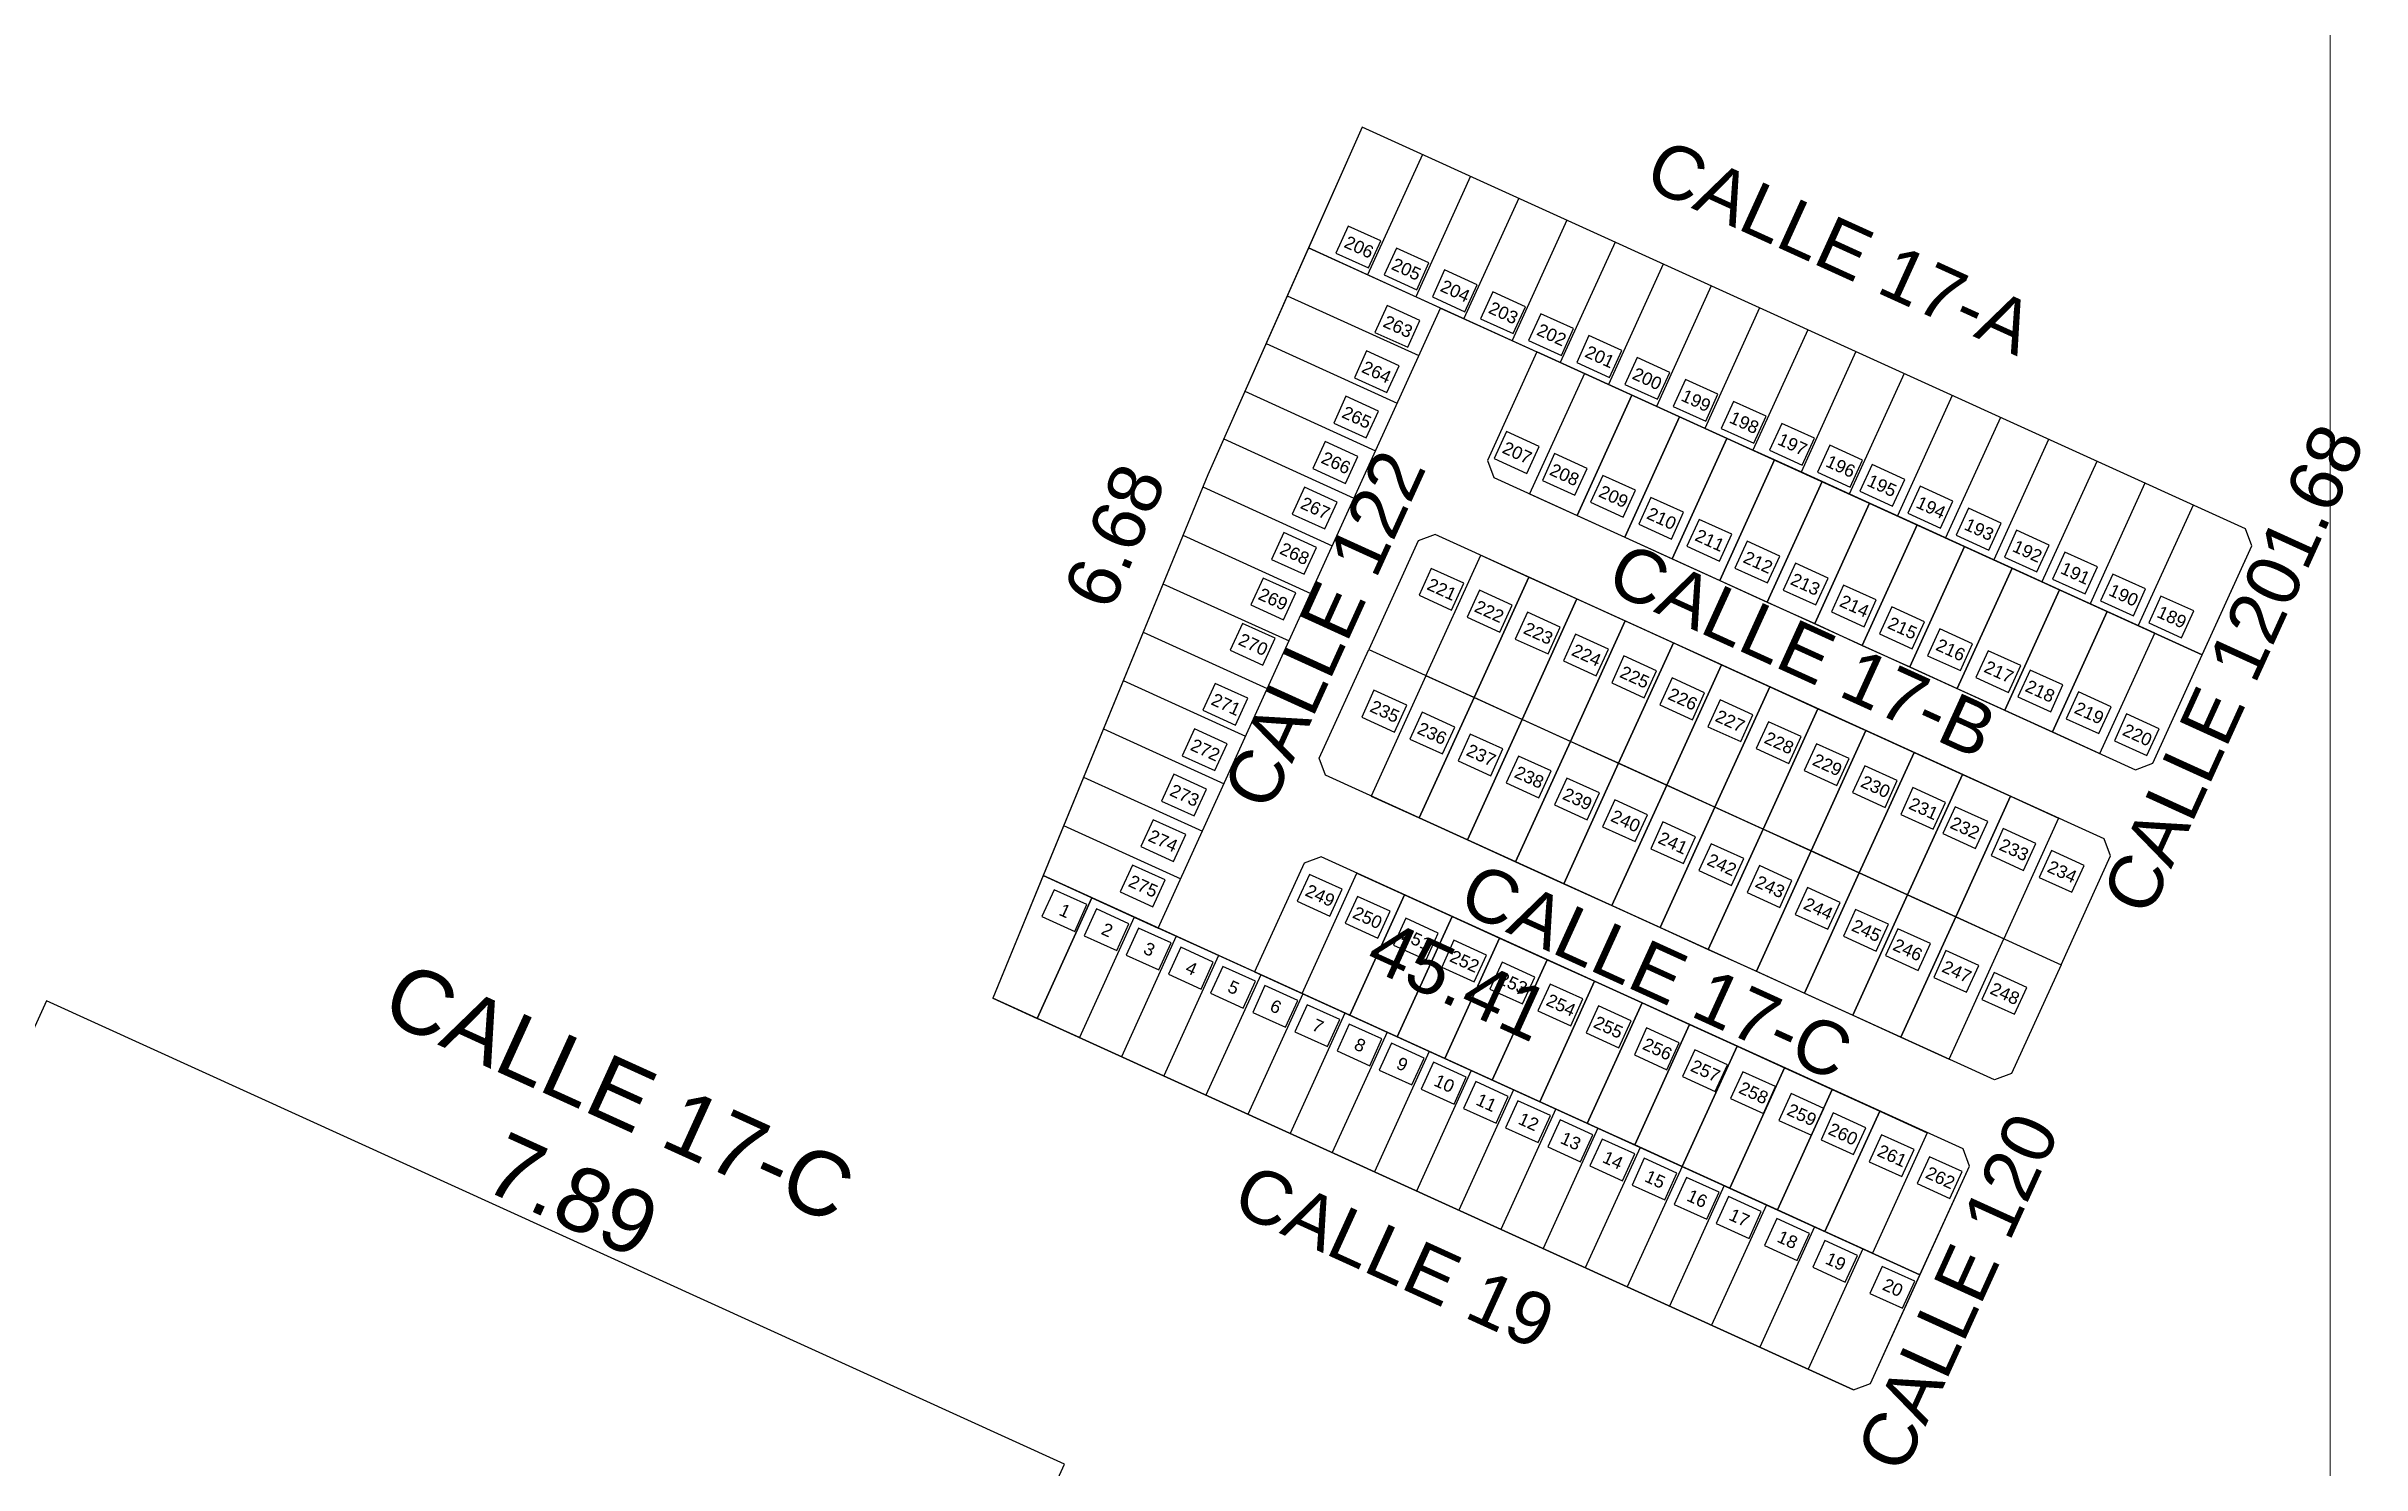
# Model space of a CAD drawing. Header units: inches. Extents: x 163.5 to 193.7, y 30.1 to 74.
# Drawn here: x 177.41 to 193.74, y 59.64 to 69.65 of the extents above; entities that cross this region are included whole.
import ezdxf
from ezdxf.enums import TextEntityAlignment as Align

# ---------------------------------------------------------------- set-up
doc = ezdxf.new("R2010")
doc.units = ezdxf.units.IN
doc.header["$MEASUREMENT"] = 0
doc.layers.add('_DIV LOTES', color=7, linetype='Continuous')
doc.styles.add('DATOS', font='arial.ttf')
doc.styles.add('Terreno', font='arial.ttf')
doc.dimstyles.new('T-100', dxfattribs={"dimscale": 0, "dimtxt": 0.45, "dimasz": 0.18, "dimexe": 0.18, "dimexo": 0.0625, "dimgap": 0.0905, "dimtad": 0, "dimzin": 1, "dimdsep": 46, "dimtxsty": 'Terreno', "dimblk": 'NONE', "dimcen": 0, "dimse1": 1, "dimse2": 1, "dimsd1": 1, "dimsd2": 1, "dimclrt": 256, "dimadec": 0, "dimazin": 0, "dimtfac": 1, "dimtix": 1, "dimtofl": 0, "dimtmove": 2, "dimatfit": 3, "dimldrblk": 'NONE', "dimfxl": 1, "dimtolj": 1, "dimarcsym": 0})
doc.dimstyles.new('U-100', dxfattribs={"dimscale": 0, "dimtxt": 0.375, "dimasz": 0.18, "dimexe": 0.18, "dimexo": 0.0625, "dimgap": 0.0905, "dimtad": 0, "dimzin": 1, "dimdsep": 46, "dimtxsty": 'Terreno', "dimblk": 'NONE', "dimcen": 0, "dimse1": 1, "dimse2": 1, "dimsd1": 1, "dimsd2": 1, "dimclrt": 256, "dimadec": 0, "dimazin": 0, "dimtfac": 1, "dimtix": 1, "dimtofl": 0, "dimtmove": 2, "dimatfit": 3, "dimldrblk": 'NONE', "dimfxl": 1, "dimtolj": 1, "dimarcsym": 0})

msp = doc.modelspace()

# ---------------------------------------------------------------- texts
at = {"layer": '_DIV LOTES', "style": 'DATOS'}
for s, p in [('206', (186.668, 68.235)), ('205', (187.002, 68.079)), ('204', (187.347, 67.925)), ('203', (187.687, 67.771)), ('263', (186.943, 67.674)), ('202', (188.027, 67.616)), ('201', (188.367, 67.461)), ('264', (186.792, 67.353)), ('200', (188.701, 67.306)), ('199', (189.046, 67.152)), ('265', (186.652, 67.034)), ('198', (189.386, 66.997)), ('207', (187.784, 66.784)), ('197', (189.726, 66.843)), ('266', (186.506, 66.713)), ('208', (188.118, 66.629)), ('196', (190.066, 66.688)), ('209', (188.464, 66.475)), ('195', (190.357, 66.552)), ('267', (186.36, 66.393)), ('210', (188.803, 66.32)), ('194', (190.703, 66.398)), ('193', (191.043, 66.243)), ('211', (189.143, 66.166)), ('192', (191.383, 66.089)), ('268', (186.214, 66.072)), ('212', (189.483, 66.011)), ('191', (191.722, 65.934)), ('269', (186.062, 65.751)), ('221', (187.253, 65.82)), ('213', (189.817, 65.856)), ('190', (192.062, 65.779)), ('222', (187.587, 65.664)), ('214', (190.163, 65.702)), ('189', (192.402, 65.625)), ('270', (185.922, 65.431)), ('223', (187.933, 65.51)), ('215', (190.502, 65.547)), ('224', (188.273, 65.356)), ('216', (190.842, 65.393)), ('225', (188.613, 65.201)), ('217', (191.182, 65.238)), ('218', (191.473, 65.102)), ('271', (185.73, 65.008)), ('235', (186.85, 64.959)), ('226', (188.952, 65.046)), ('219', (191.819, 64.948)), ('236', (187.184, 64.804)), ('227', (189.286, 64.891)), ('220', (192.159, 64.793)), ('272', (185.584, 64.687)), ('237', (187.53, 64.65)), ('228', (189.632, 64.737)), ('238', (187.869, 64.495)), ('229', (189.972, 64.582)), ('273', (185.438, 64.367)), ('239', (188.209, 64.341)), ('230', (190.312, 64.428)), ('240', (188.549, 64.186)), ('231', (190.651, 64.273)), ('232', (190.943, 64.137)), ('274', (185.286, 64.046)), ('241', (188.883, 64.031)), ('233', (191.289, 63.983)), ('242', (189.228, 63.877)), ('234', (191.628, 63.828)), ('275', (185.146, 63.726)), ('249', (186.394, 63.66)), ('243', (189.568, 63.722)), ('1', (184.594, 63.552)), ('250', (186.728, 63.504)), ('244', (189.908, 63.567)), ('2', (184.892, 63.417)), ('251', (187.074, 63.351)), ('245', (190.248, 63.413)), ('3', (185.189, 63.281)), ('252', (187.413, 63.196)), ('246', (190.539, 63.277)), ('4', (185.486, 63.146)), ('5', (185.783, 63.011)), ('253', (187.753, 63.041)), ('247', (190.885, 63.123)), ('6', (186.081, 62.876)), ('254', (188.093, 62.887)), ('248', (191.225, 62.968)), ('7', (186.378, 62.74)), ('255', (188.427, 62.731)), ('8', (186.675, 62.605)), ('256', (188.773, 62.577)), ('9', (186.973, 62.47)), ('257', (189.112, 62.423)), ('10', (187.27, 62.334)), ('11', (187.567, 62.199)), ('258', (189.452, 62.268)), ('12', (187.865, 62.064)), ('259', (189.792, 62.113)), ('13', (188.162, 61.928)), ('260', (190.083, 61.977)), ('14', (188.459, 61.793)), ('261', (190.429, 61.824)), ('262', (190.769, 61.669)), ('15', (188.757, 61.658)), ('16', (189.054, 61.522)), ('17', (189.351, 61.387)), ('18', (189.691, 61.232)), ('19', (190.031, 61.078)), ('20', (190.434, 60.894))]:
    msp.add_text(s, height=0.0893, rotation=335.528, dxfattribs=at).set_placement(p, align=Align.MIDDLE_CENTER)

# ---------------------------------------------------------------- blocks, each defined once
blk = doc.blocks.new('*D19')
at = {"layer": 'Defpoints', "color": 0, "transparency": 16777216}
for p in [(186.69, 69.082), (183.642, 63.123), (184.084, 62.936)]:
    blk.add_point(p, dxfattribs=at)
at = {"transparency": 16777216, "insert": (184.945, 66.196), "char_height": 0.375, "attachment_point": 5, "rotation": 67.0167, "style": 'Terreno'}
blk.add_mtext('\\A1;6.68', dxfattribs=at)
blk = doc.blocks.new('_None')
blk = doc.blocks.new('*D20')
at = {"layer": 'Defpoints', "color": 0, "transparency": 16777216}
for p in [(186.949, 69.651), (186.69, 69.082), (192.92, 66.246)]:
    blk.add_point(p, dxfattribs=at)
at = {"transparency": 16777216, "insert": (190.064, 68.234), "char_height": 0.375, "attachment_point": 5, "rotation": 335.528, "style": 'Terreno'}
blk.add_mtext('\\A1;CALLE 17-A', dxfattribs=at)
blk = doc.blocks.new('*D21')
at = {"layer": 'Defpoints', "color": 0, "transparency": 16777216}
for p in [(184.084, 62.936), (190.155, 60.173), (189.954, 59.73)]:
    blk.add_point(p, dxfattribs=at)
at = {"transparency": 16777216, "insert": (186.918, 61.111), "char_height": 0.375, "attachment_point": 5, "rotation": 335.528, "style": 'Terreno'}
blk.add_mtext('\\A1;CALLE 19', dxfattribs=at)
blk = doc.blocks.new('*D22')
at = {"layer": 'Defpoints', "color": 0, "transparency": 16777216}
for p in [(190.974, 61.751), (191.242, 61.629), (190.276, 60.218)]:
    blk.add_point(p, dxfattribs=at)
at = {"transparency": 16777216, "insert": (190.893, 60.862), "char_height": 0.375, "attachment_point": 5, "rotation": 65.528, "style": 'Terreno'}
blk.add_mtext('\\A1;CALLE 120', dxfattribs=at)
blk = doc.blocks.new('*D23')
at = {"layer": 'Defpoints', "color": 0, "transparency": 16777216}
for p in [(186.501, 64.153), (186.401, 63.932), (190.929, 61.872)]:
    blk.add_point(p, dxfattribs=at)
at = {"transparency": 16777216, "insert": (188.765, 63.122), "char_height": 0.375, "attachment_point": 5, "rotation": 335.528, "style": 'Terreno'}
blk.add_mtext('\\A1;CALLE 17-C', dxfattribs=at)
blk = doc.blocks.new('*D24')
at = {"layer": 'Defpoints', "color": 0, "transparency": 16777216}
for p in [(187.243, 67.805), (187.42, 67.724), (185.252, 63.43)]:
    blk.add_point(p, dxfattribs=at)
at = {"transparency": 16777216, "insert": (186.424, 65.537), "char_height": 0.375, "attachment_point": 5, "rotation": 65.528, "style": 'Terreno'}
blk.add_mtext('\\A1;CALLE 122', dxfattribs=at)
blk = doc.blocks.new('*D25')
at = {"layer": 'Defpoints', "color": 0, "transparency": 16777216}
for p in [(187.619, 66.608), (192.146, 64.547), (192.059, 64.356)]:
    blk.add_point(p, dxfattribs=at)
at = {"transparency": 16777216, "insert": (189.796, 65.387), "char_height": 0.375, "attachment_point": 5, "rotation": 335.528, "style": 'Terreno'}
blk.add_mtext('\\A1;CALLE 17-B', dxfattribs=at)
blk = doc.blocks.new('*D26')
at = {"layer": 'Defpoints', "color": 0, "transparency": 16777216}
for p in [(192.965, 66.126), (193.186, 66.025), (192.267, 64.593)]:
    blk.add_point(p, dxfattribs=at)
at = {"transparency": 16777216, "insert": (192.837, 65.258), "char_height": 0.375, "attachment_point": 5, "rotation": 65.528, "style": 'Terreno'}
blk.add_mtext('\\A1;CALLE 1201.68', dxfattribs=at)
blk = doc.blocks.new('*D27')
at = {"layer": 'Defpoints', "color": 0, "transparency": 16777216}
for p in [(186.401, 63.932), (188.665, 62.902), (188.502, 62.544)]:
    blk.add_point(p, dxfattribs=at)
at = {"transparency": 16777216, "insert": (187.37, 63.059), "char_height": 0.375, "attachment_point": 5, "rotation": 335.528, "style": 'Terreno'}
blk.add_mtext('\\A1;45.41', dxfattribs=at)
blk = doc.blocks.new('*D31')
at = {"layer": 'Defpoints', "color": 0, "transparency": 16777216}
for p in [(177.526, 63.179), (177.408, 62.918), (184.591, 59.649)]:
    blk.add_point(p, dxfattribs=at)
at = {"transparency": 16777216, "insert": (181.118, 61.544), "char_height": 0.45, "attachment_point": 5, "rotation": 335.528, "style": 'Terreno'}
blk.add_mtext('\\A1;7.89', dxfattribs=at)
blk = doc.blocks.new('*D32')
at = {"layer": 'Defpoints', "color": 0, "transparency": 16777216}
for p in [(177.856, 63.903), (177.408, 62.918), (184.591, 59.649)]:
    blk.add_point(p, dxfattribs=at)
at = {"transparency": 16777216, "insert": (181.448, 62.269), "char_height": 0.45, "attachment_point": 5, "rotation": 335.528, "style": 'Terreno'}
blk.add_mtext('\\A1;CALLE 17-C', dxfattribs=at)

# ---------------------------------------------------------------- dimensions: what is measured, and where the dimension line sits
for p1, p2, distance, text, dimstyle, picture, middle in [((192.92, 66.246), (186.69, 69.082), -0.626, 'CALLE 17-A', 'U-100', '*D20', (190.064, 68.234)), ((185.252, 63.43), (187.243, 67.805), -0.194, 'CALLE 122', 'U-100', '*D24', (186.424, 65.537)), ((192.267, 64.593), (192.965, 66.126), -0.243, 'CALLE 120<>', 'U-100', '*D26', (192.837, 65.258)), ((187.619, 66.608), (192.146, 64.547), -0.21, 'CALLE 17-B', 'U-100', '*D25', (189.796, 65.387)), ((190.929, 61.872), (186.401, 63.932), -0.242, 'CALLE 17-C', 'U-100', '*D23', (188.765, 63.122)), ((184.591, 59.649), (177.408, 62.918), -1.083, 'CALLE 17-C', 'T-100', '*D32', (181.448, 62.269)), ((186.401, 63.932), (188.665, 62.902), -0.394, '45.41', 'U-100', '*D27', (187.37, 63.059)), ((184.084, 62.936), (190.155, 60.173), -0.487, 'CALLE 19', 'U-100', '*D21', (186.918, 61.111)), ((190.276, 60.218), (190.974, 61.751), -0.295, 'CALLE 120', 'U-100', '*D22', (190.893, 60.862))]:
    dim = msp.add_aligned_dim(p1=p1, p2=p2, distance=distance, text=text, dimstyle=dimstyle, override={"dimscale": 1})
    dim.commit()
    dim.dimension.update_dxf_attribs({"geometry": picture, "text_midpoint": middle})
for p1, p2, distance, dimstyle, picture, middle in [((186.69, 69.082), (184.084, 62.936), -0.48, 'U-100', '*D19', (184.945, 66.196)), ((184.591, 59.649), (177.408, 62.918), -0.287, 'T-100', '*D31', (181.118, 61.544))]:
    dim = msp.add_aligned_dim(p1=p1, p2=p2, distance=distance, dimstyle=dimstyle, override={"dimscale": 1})
    dim.commit()
    dim.dimension.update_dxf_attribs({"geometry": picture, "text_midpoint": middle})

# ---------------------------------------------------------------- linework, layer by layer
at = {"lineweight": 18}
msp.add_lwpolyline([(163.518, 69.739), (193.518, 69.739), (193.518, 40.189), (163.518, 40.189)], close=True, dxfattribs=at)
at = {"layer": '_DIV LOTES'}
for p, q in [((187.115, 68.889), (186.728, 68.039)), ((187.454, 68.734), (187.068, 67.884)), ((187.794, 68.579), (187.408, 67.73)), ((188.134, 68.425), (187.747, 67.575)), ((188.474, 68.27), (188.087, 67.42)), ((188.814, 68.115), (188.427, 67.266)), ((189.153, 67.961), (188.767, 67.111)), ((186.162, 67.892), (187.09, 67.469)), ((189.493, 67.806), (189.107, 66.956)), ((189.833, 67.651), (189.446, 66.802)), ((186.012, 67.555), (186.937, 67.134)), ((190.173, 67.497), (189.786, 66.647)), ((190.513, 67.342), (190.126, 66.492)), ((185.863, 67.218), (186.785, 66.798)), ((190.852, 67.187), (190.466, 66.338)), ((191.192, 67.033), (190.806, 66.183)), ((185.713, 66.881), (186.632, 66.463)), ((191.532, 66.878), (191.145, 66.029)), ((191.872, 66.723), (191.485, 65.874)), ((185.566, 66.543), (186.479, 66.127)), ((192.212, 66.569), (191.825, 65.719)), ((192.551, 66.414), (192.165, 65.565)), ((185.425, 66.202), (186.327, 65.791)), ((185.285, 65.86), (186.174, 65.456)), ((185.145, 65.519), (186.021, 65.12)), ((185.005, 65.178), (185.868, 64.785)), ((184.865, 64.837), (185.716, 64.449)), ((184.724, 64.495), (185.563, 64.114)), ((184.584, 64.154), (185.41, 63.778)), ((184.784, 63.643), (184.398, 62.793)), ((185.082, 63.507), (184.695, 62.658)), ((185.379, 63.372), (184.992, 62.522)), ((185.676, 63.237), (185.29, 62.387)), ((185.974, 63.101), (185.587, 62.252)), ((190.155, 60.173), (184.084, 62.936)), ((190.155, 60.173), (184.084, 62.936)), ((186.271, 62.966), (185.884, 62.116)), ((186.568, 62.831), (186.182, 61.981)), ((186.866, 62.695), (186.479, 61.846)), ((187.163, 62.56), (186.776, 61.71)), ((187.46, 62.425), (187.074, 61.575)), ((187.758, 62.289), (187.371, 61.44)), ((188.055, 62.154), (187.668, 61.304)), ((188.352, 62.019), (187.966, 61.169)), ((188.65, 61.883), (188.263, 61.034)), ((188.947, 61.748), (188.56, 60.899)), ((189.244, 61.613), (188.858, 60.763)), ((189.542, 61.477), (189.155, 60.628)), ((189.881, 61.323), (189.495, 60.473)), ((190.221, 61.168), (189.835, 60.319))]:
    msp.add_line(p, q, dxfattribs=at)
for points in [[(186.69, 69.082), (185.601, 66.629), (184.084, 62.936), (190.155, 60.173)], [(190.155, 60.173), (190.276, 60.218), (190.974, 61.751), (190.929, 61.872), (186.401, 63.932), (186.28, 63.887), (185.931, 63.121), (185.252, 63.43), (187.243, 67.805), (187.922, 67.495), (187.574, 66.729), (187.619, 66.608), (192.146, 64.547), (192.267, 64.593), (192.965, 66.126), (192.92, 66.246), (186.69, 69.082), (185.601, 66.629), (184.084, 62.936), (190.155, 60.173)], [(184.084, 62.936), (184.398, 62.793), (184.784, 63.643), (184.439, 63.8), (184.084, 62.936)], [(184.398, 62.793), (184.784, 63.643), (185.082, 63.507), (184.695, 62.658), (184.398, 62.793)], [(169.123, 44.715), (176.307, 41.445), (184.591, 59.649), (177.408, 62.918), (169.123, 44.715)]]:
    msp.add_lwpolyline(points, dxfattribs=at)
for points in [[(192.92, 66.246), (186.69, 69.082), (186.311, 68.229), (186.311, 68.229), (186.311, 68.229), (192.616, 65.359), (192.965, 66.126)], [(186.822, 68.278), (186.591, 68.383), (186.505, 68.193), (186.735, 68.089)], [(187.243, 67.805), (186.311, 68.229), (185.601, 66.629), (184.439, 63.8), (185.252, 63.43)], [(187.161, 68.124), (186.931, 68.228), (186.845, 68.039), (187.075, 67.934)], [(187.501, 67.969), (187.271, 68.074), (187.185, 67.884), (187.415, 67.779)], [(187.097, 67.718), (186.867, 67.823), (186.78, 67.633), (187.011, 67.529)], [(187.841, 67.814), (187.611, 67.919), (187.524, 67.729), (187.755, 67.625)], [(188.181, 67.66), (187.951, 67.764), (187.864, 67.575), (188.095, 67.47)], [(186.951, 67.398), (186.721, 67.503), (186.635, 67.313), (186.865, 67.208)], [(187.619, 66.608), (192.146, 64.547), (192.267, 64.593), (192.616, 65.359), (187.922, 67.495), (187.574, 66.729)], [(188.521, 67.505), (188.29, 67.61), (188.204, 67.42), (188.434, 67.315)], [(188.593, 67.19), (188.258, 67.343), (187.871, 66.493), (188.206, 66.341)], [(188.86, 67.35), (188.63, 67.455), (188.544, 67.265), (188.774, 67.161)], [(189.2, 67.196), (188.97, 67.3), (188.884, 67.111), (189.114, 67.006)], [(186.805, 67.077), (186.575, 67.182), (186.489, 66.992), (186.719, 66.888)], [(188.928, 67.038), (188.593, 67.19), (188.206, 66.341), (188.542, 66.188)], [(189.54, 67.041), (189.31, 67.146), (189.223, 66.956), (189.454, 66.851)], [(189.263, 66.885), (188.928, 67.038), (188.542, 66.188), (188.877, 66.036)], [(189.88, 66.886), (189.65, 66.991), (189.563, 66.802), (189.794, 66.697)], [(186.66, 66.757), (186.429, 66.862), (186.343, 66.672), (186.573, 66.567)], [(187.938, 66.828), (187.707, 66.933), (187.621, 66.743), (187.851, 66.638)], [(189.599, 66.733), (189.263, 66.885), (188.877, 66.036), (189.212, 65.883)], [(190.22, 66.732), (189.989, 66.837), (189.903, 66.647), (190.133, 66.542)], [(188.278, 66.673), (188.047, 66.778), (187.961, 66.589), (188.191, 66.484)], [(189.934, 66.58), (189.599, 66.733), (189.212, 65.883), (189.547, 65.73)], [(190.517, 66.596), (190.287, 66.701), (190.2, 66.512), (190.431, 66.407)], [(186.514, 66.436), (186.283, 66.541), (186.197, 66.351), (186.427, 66.247)], [(188.617, 66.519), (188.387, 66.624), (188.301, 66.434), (188.531, 66.329)], [(190.269, 66.427), (189.934, 66.58), (189.547, 65.73), (189.883, 65.578)], [(190.857, 66.442), (190.626, 66.547), (190.54, 66.357), (190.77, 66.252)], [(188.957, 66.364), (188.727, 66.469), (188.641, 66.279), (188.871, 66.175)], [(189.297, 66.21), (189.067, 66.314), (188.98, 66.125), (189.211, 66.02)], [(190.604, 66.275), (190.269, 66.427), (189.883, 65.578), (190.218, 65.425)], [(191.197, 66.287), (190.966, 66.392), (190.88, 66.202), (191.11, 66.097)], [(186.368, 66.116), (186.137, 66.221), (186.051, 66.031), (186.281, 65.926)], [(187.085, 66.162), (186.736, 65.395), (191.62, 63.172), (191.969, 63.939), (191.924, 64.059), (187.205, 66.207)], [(187.085, 66.162), (186.736, 65.395), (191.62, 63.172), (191.969, 63.939), (191.924, 64.059), (187.205, 66.207)], [(189.637, 66.055), (189.406, 66.16), (189.32, 65.97), (189.55, 65.865)], [(190.94, 66.122), (190.604, 66.275), (190.218, 65.425), (190.553, 65.273)], [(191.536, 66.132), (191.306, 66.237), (191.22, 66.048), (191.45, 65.943)], [(187.479, 65.057), (187.139, 65.211), (187.526, 66.061), (187.866, 65.906)], [(189.977, 65.9), (189.746, 66.005), (189.66, 65.815), (189.89, 65.711)], [(191.275, 65.97), (190.94, 66.122), (190.553, 65.273), (190.888, 65.12)], [(191.876, 65.978), (191.646, 66.083), (191.559, 65.893), (191.79, 65.788)], [(186.222, 65.795), (185.992, 65.9), (185.905, 65.71), (186.136, 65.606)], [(187.407, 65.863), (187.177, 65.968), (187.091, 65.779), (187.321, 65.674)], [(187.819, 64.902), (187.479, 65.057), (187.866, 65.906), (188.205, 65.752)], [(190.316, 65.746), (190.086, 65.85), (190, 65.661), (190.23, 65.556)], [(191.61, 65.817), (191.275, 65.97), (190.888, 65.12), (191.223, 64.968)], [(192.216, 65.823), (191.986, 65.928), (191.899, 65.738), (192.13, 65.633)], [(187.747, 65.709), (187.517, 65.814), (187.43, 65.624), (187.661, 65.519)], [(188.159, 64.747), (187.819, 64.902), (188.205, 65.752), (188.545, 65.597)], [(190.656, 65.591), (190.426, 65.696), (190.34, 65.506), (190.57, 65.401)], [(191.945, 65.664), (191.61, 65.817), (191.223, 64.968), (191.559, 64.815)], [(192.281, 65.512), (191.945, 65.664), (191.559, 64.815), (191.894, 64.662)], [(192.556, 65.668), (192.325, 65.773), (192.239, 65.584), (192.469, 65.479)], [(186.076, 65.475), (185.846, 65.58), (185.759, 65.39), (185.99, 65.285)], [(188.087, 65.554), (187.857, 65.659), (187.77, 65.469), (188.001, 65.364)], [(188.427, 65.399), (188.196, 65.504), (188.11, 65.315), (188.34, 65.21)], [(188.498, 64.593), (188.159, 64.747), (188.545, 65.597), (188.885, 65.442)], [(190.996, 65.436), (190.766, 65.541), (190.679, 65.351), (190.91, 65.247)], [(186.387, 64.628), (186.736, 65.395), (191.62, 63.172), (191.271, 62.405), (191.151, 62.36), (186.432, 64.508)], [(186.387, 64.628), (186.736, 65.395), (191.62, 63.172), (191.271, 62.405), (191.151, 62.36), (186.432, 64.508)], [(188.766, 65.245), (188.536, 65.35), (188.45, 65.16), (188.68, 65.055)], [(188.838, 64.438), (188.498, 64.593), (188.885, 65.442), (189.225, 65.288)], [(191.336, 65.282), (191.105, 65.386), (191.019, 65.197), (191.249, 65.092)], [(187.479, 65.057), (187.139, 65.211), (186.753, 64.362), (187.092, 64.207)], [(189.106, 65.09), (188.876, 65.195), (188.79, 65.005), (189.02, 64.9)], [(189.178, 64.283), (188.838, 64.438), (189.225, 65.288), (189.565, 65.133)], [(191.633, 65.146), (191.403, 65.251), (191.316, 65.061), (191.547, 64.957)], [(185.883, 65.052), (185.653, 65.156), (185.567, 64.967), (185.797, 64.862)], [(187.004, 65.003), (186.773, 65.108), (186.687, 64.918), (186.917, 64.813)], [(187.819, 64.902), (187.479, 65.057), (187.092, 64.207), (187.432, 64.053)], [(189.446, 64.935), (189.216, 65.04), (189.129, 64.851), (189.36, 64.746)], [(189.518, 64.129), (189.178, 64.283), (189.565, 65.133), (189.904, 64.978)], [(191.973, 64.992), (191.743, 65.096), (191.656, 64.907), (191.887, 64.802)], [(187.344, 64.848), (187.113, 64.953), (187.027, 64.764), (187.257, 64.659)], [(188.159, 64.747), (187.819, 64.902), (187.432, 64.053), (187.772, 63.898)], [(189.786, 64.781), (189.556, 64.886), (189.469, 64.696), (189.7, 64.591)], [(189.858, 63.974), (189.518, 64.129), (189.904, 64.978), (190.244, 64.824)], [(192.313, 64.837), (192.082, 64.942), (191.996, 64.752), (192.226, 64.647)], [(185.738, 64.731), (185.507, 64.836), (185.421, 64.646), (185.651, 64.541)], [(187.683, 64.694), (187.453, 64.799), (187.367, 64.609), (187.597, 64.504)], [(188.498, 64.593), (188.159, 64.747), (187.772, 63.898), (188.112, 63.743)], [(190.126, 64.626), (189.895, 64.731), (189.809, 64.541), (190.039, 64.436)], [(190.197, 63.819), (189.858, 63.974), (190.244, 64.824), (190.584, 64.669)], [(188.023, 64.539), (187.793, 64.644), (187.706, 64.454), (187.937, 64.349)], [(188.838, 64.438), (188.498, 64.593), (188.112, 63.743), (188.452, 63.589)], [(190.465, 64.471), (190.235, 64.576), (190.149, 64.387), (190.379, 64.282)], [(190.537, 63.665), (190.197, 63.819), (190.584, 64.669), (190.924, 64.514)], [(185.592, 64.411), (185.361, 64.515), (185.275, 64.326), (185.505, 64.221)], [(188.363, 64.384), (188.133, 64.489), (188.046, 64.3), (188.277, 64.195)], [(189.178, 64.283), (188.838, 64.438), (188.452, 63.589), (188.791, 63.434)], [(190.805, 64.317), (190.575, 64.422), (190.489, 64.232), (190.719, 64.127)], [(190.877, 63.51), (190.537, 63.665), (190.924, 64.514), (191.264, 64.36)], [(191.217, 63.355), (190.877, 63.51), (191.264, 64.36), (191.603, 64.205)], [(185.446, 64.09), (185.216, 64.195), (185.129, 64.005), (185.36, 63.9)], [(188.703, 64.23), (188.472, 64.335), (188.386, 64.145), (188.616, 64.04)], [(189.518, 64.129), (189.178, 64.283), (188.791, 63.434), (189.131, 63.279)], [(191.103, 64.181), (190.872, 64.286), (190.786, 64.097), (191.016, 63.992)], [(189.042, 64.075), (188.812, 64.18), (188.726, 63.99), (188.956, 63.885)], [(189.858, 63.974), (189.518, 64.129), (189.131, 63.279), (189.471, 63.125)], [(191.442, 64.027), (191.212, 64.132), (191.126, 63.942), (191.356, 63.837)], [(185.3, 63.77), (185.07, 63.875), (184.983, 63.685), (185.214, 63.58)], [(190.929, 61.872), (186.401, 63.932), (186.28, 63.887), (185.931, 63.121), (190.625, 60.984), (190.974, 61.751)], [(189.382, 63.92), (189.152, 64.025), (189.066, 63.836), (189.296, 63.731)], [(189.722, 63.766), (189.492, 63.871), (189.405, 63.681), (189.636, 63.576)], [(190.197, 63.819), (189.858, 63.974), (189.471, 63.125), (189.811, 62.97)], [(191.782, 63.872), (191.552, 63.977), (191.465, 63.787), (191.696, 63.683)], [(190.276, 60.218), (190.625, 60.984), (184.439, 63.8), (184.084, 62.936), (190.155, 60.173)], [(184.748, 63.596), (184.518, 63.701), (184.431, 63.511), (184.662, 63.406)], [(186.548, 63.704), (186.318, 63.809), (186.231, 63.619), (186.462, 63.514)], [(186.602, 62.815), (186.267, 62.968), (186.653, 63.817), (186.988, 63.665)], [(190.062, 63.611), (189.832, 63.716), (189.745, 63.526), (189.976, 63.422)], [(190.537, 63.665), (190.197, 63.819), (189.811, 62.97), (190.151, 62.815)], [(185.045, 63.461), (184.815, 63.565), (184.729, 63.376), (184.959, 63.271)], [(186.888, 63.549), (186.657, 63.654), (186.571, 63.464), (186.801, 63.359)], [(186.937, 62.663), (186.602, 62.815), (186.988, 63.665), (187.324, 63.512)], [(190.402, 63.457), (190.171, 63.561), (190.085, 63.372), (190.315, 63.267)], [(190.877, 63.51), (190.537, 63.665), (190.151, 62.815), (190.49, 62.661)], [(185.343, 63.325), (185.112, 63.43), (185.026, 63.24), (185.256, 63.136)], [(187.227, 63.394), (186.997, 63.499), (186.911, 63.31), (187.141, 63.205)], [(187.272, 62.51), (186.937, 62.663), (187.324, 63.512), (187.659, 63.36)], [(190.699, 63.321), (190.469, 63.426), (190.382, 63.236), (190.613, 63.132)], [(191.217, 63.355), (190.877, 63.51), (190.49, 62.661), (190.83, 62.506)], [(185.64, 63.19), (185.41, 63.295), (185.323, 63.105), (185.554, 63)], [(187.567, 63.24), (187.337, 63.345), (187.251, 63.155), (187.481, 63.05)], [(187.608, 62.358), (187.272, 62.51), (187.659, 63.36), (187.994, 63.207)], [(191.039, 63.167), (190.808, 63.271), (190.722, 63.082), (190.952, 62.977)], [(185.937, 63.055), (185.707, 63.159), (185.621, 62.97), (185.851, 62.865)], [(187.907, 63.085), (187.677, 63.19), (187.59, 63), (187.821, 62.895)], [(187.943, 62.205), (187.608, 62.358), (187.994, 63.207), (188.329, 63.055)], [(188.278, 62.052), (187.943, 62.205), (188.329, 63.055), (188.665, 62.902)], [(191.379, 63.012), (191.148, 63.117), (191.062, 62.927), (191.292, 62.822)], [(186.235, 62.919), (186.004, 63.024), (185.918, 62.834), (186.148, 62.73)], [(186.532, 62.784), (186.302, 62.889), (186.215, 62.699), (186.446, 62.594)], [(188.247, 62.93), (188.017, 63.035), (187.93, 62.846), (188.161, 62.741)], [(188.613, 61.9), (188.278, 62.052), (188.665, 62.902), (189, 62.749)], [(186.829, 62.649), (186.599, 62.753), (186.513, 62.564), (186.743, 62.459)], [(188.587, 62.776), (188.356, 62.881), (188.27, 62.691), (188.5, 62.586)], [(188.926, 62.621), (188.696, 62.726), (188.61, 62.536), (188.84, 62.431)], [(188.948, 61.747), (188.613, 61.9), (189, 62.749), (189.335, 62.597)], [(187.127, 62.513), (186.896, 62.618), (186.81, 62.428), (187.04, 62.324)], [(189.284, 61.595), (188.948, 61.747), (189.335, 62.597), (189.67, 62.444)], [(189.266, 62.466), (189.036, 62.571), (188.95, 62.382), (189.18, 62.277)], [(187.424, 62.378), (187.194, 62.483), (187.107, 62.293), (187.338, 62.188)], [(189.619, 61.442), (189.284, 61.595), (189.67, 62.444), (190.006, 62.292)], [(189.606, 62.312), (189.376, 62.417), (189.289, 62.227), (189.52, 62.122)], [(187.721, 62.243), (187.491, 62.347), (187.405, 62.158), (187.635, 62.053)], [(189.954, 61.29), (189.619, 61.442), (190.006, 62.292), (190.341, 62.139)], [(189.946, 62.157), (189.716, 62.262), (189.629, 62.072), (189.86, 61.968)], [(188.019, 62.107), (187.788, 62.212), (187.702, 62.022), (187.932, 61.918)], [(188.316, 61.972), (188.086, 62.077), (187.999, 61.887), (188.23, 61.782)], [(190.243, 62.022), (190.013, 62.127), (189.927, 61.937), (190.157, 61.832)], [(190.289, 61.137), (189.954, 61.29), (190.341, 62.139), (190.676, 61.986)], [(188.613, 61.837), (188.383, 61.941), (188.297, 61.752), (188.527, 61.647)], [(190.583, 61.867), (190.353, 61.972), (190.266, 61.782), (190.497, 61.678)], [(188.91, 61.701), (188.68, 61.806), (188.594, 61.617), (188.824, 61.512)], [(190.923, 61.713), (190.692, 61.817), (190.606, 61.628), (190.836, 61.523)], [(189.208, 61.566), (188.977, 61.671), (188.891, 61.481), (189.121, 61.376)], [(189.505, 61.431), (189.275, 61.536), (189.188, 61.346), (189.419, 61.241)], [(189.845, 61.276), (189.615, 61.381), (189.528, 61.191), (189.759, 61.086)], [(190.185, 61.121), (189.954, 61.226), (189.868, 61.037), (190.098, 60.932)], [(190.588, 60.938), (190.358, 61.043), (190.272, 60.853), (190.502, 60.748)]]:
    msp.add_lwpolyline(points, close=True, dxfattribs=at)

msp.set_redraw_order([(e.dxf.handle, doc.entitydb.next_handle()) for e in msp.query("TEXT MTEXT ATTDEF DIMENSION ARC_DIMENSION")])  # texts and dimensions are drawn at this point

doc.saveas('drawing.dxf')
